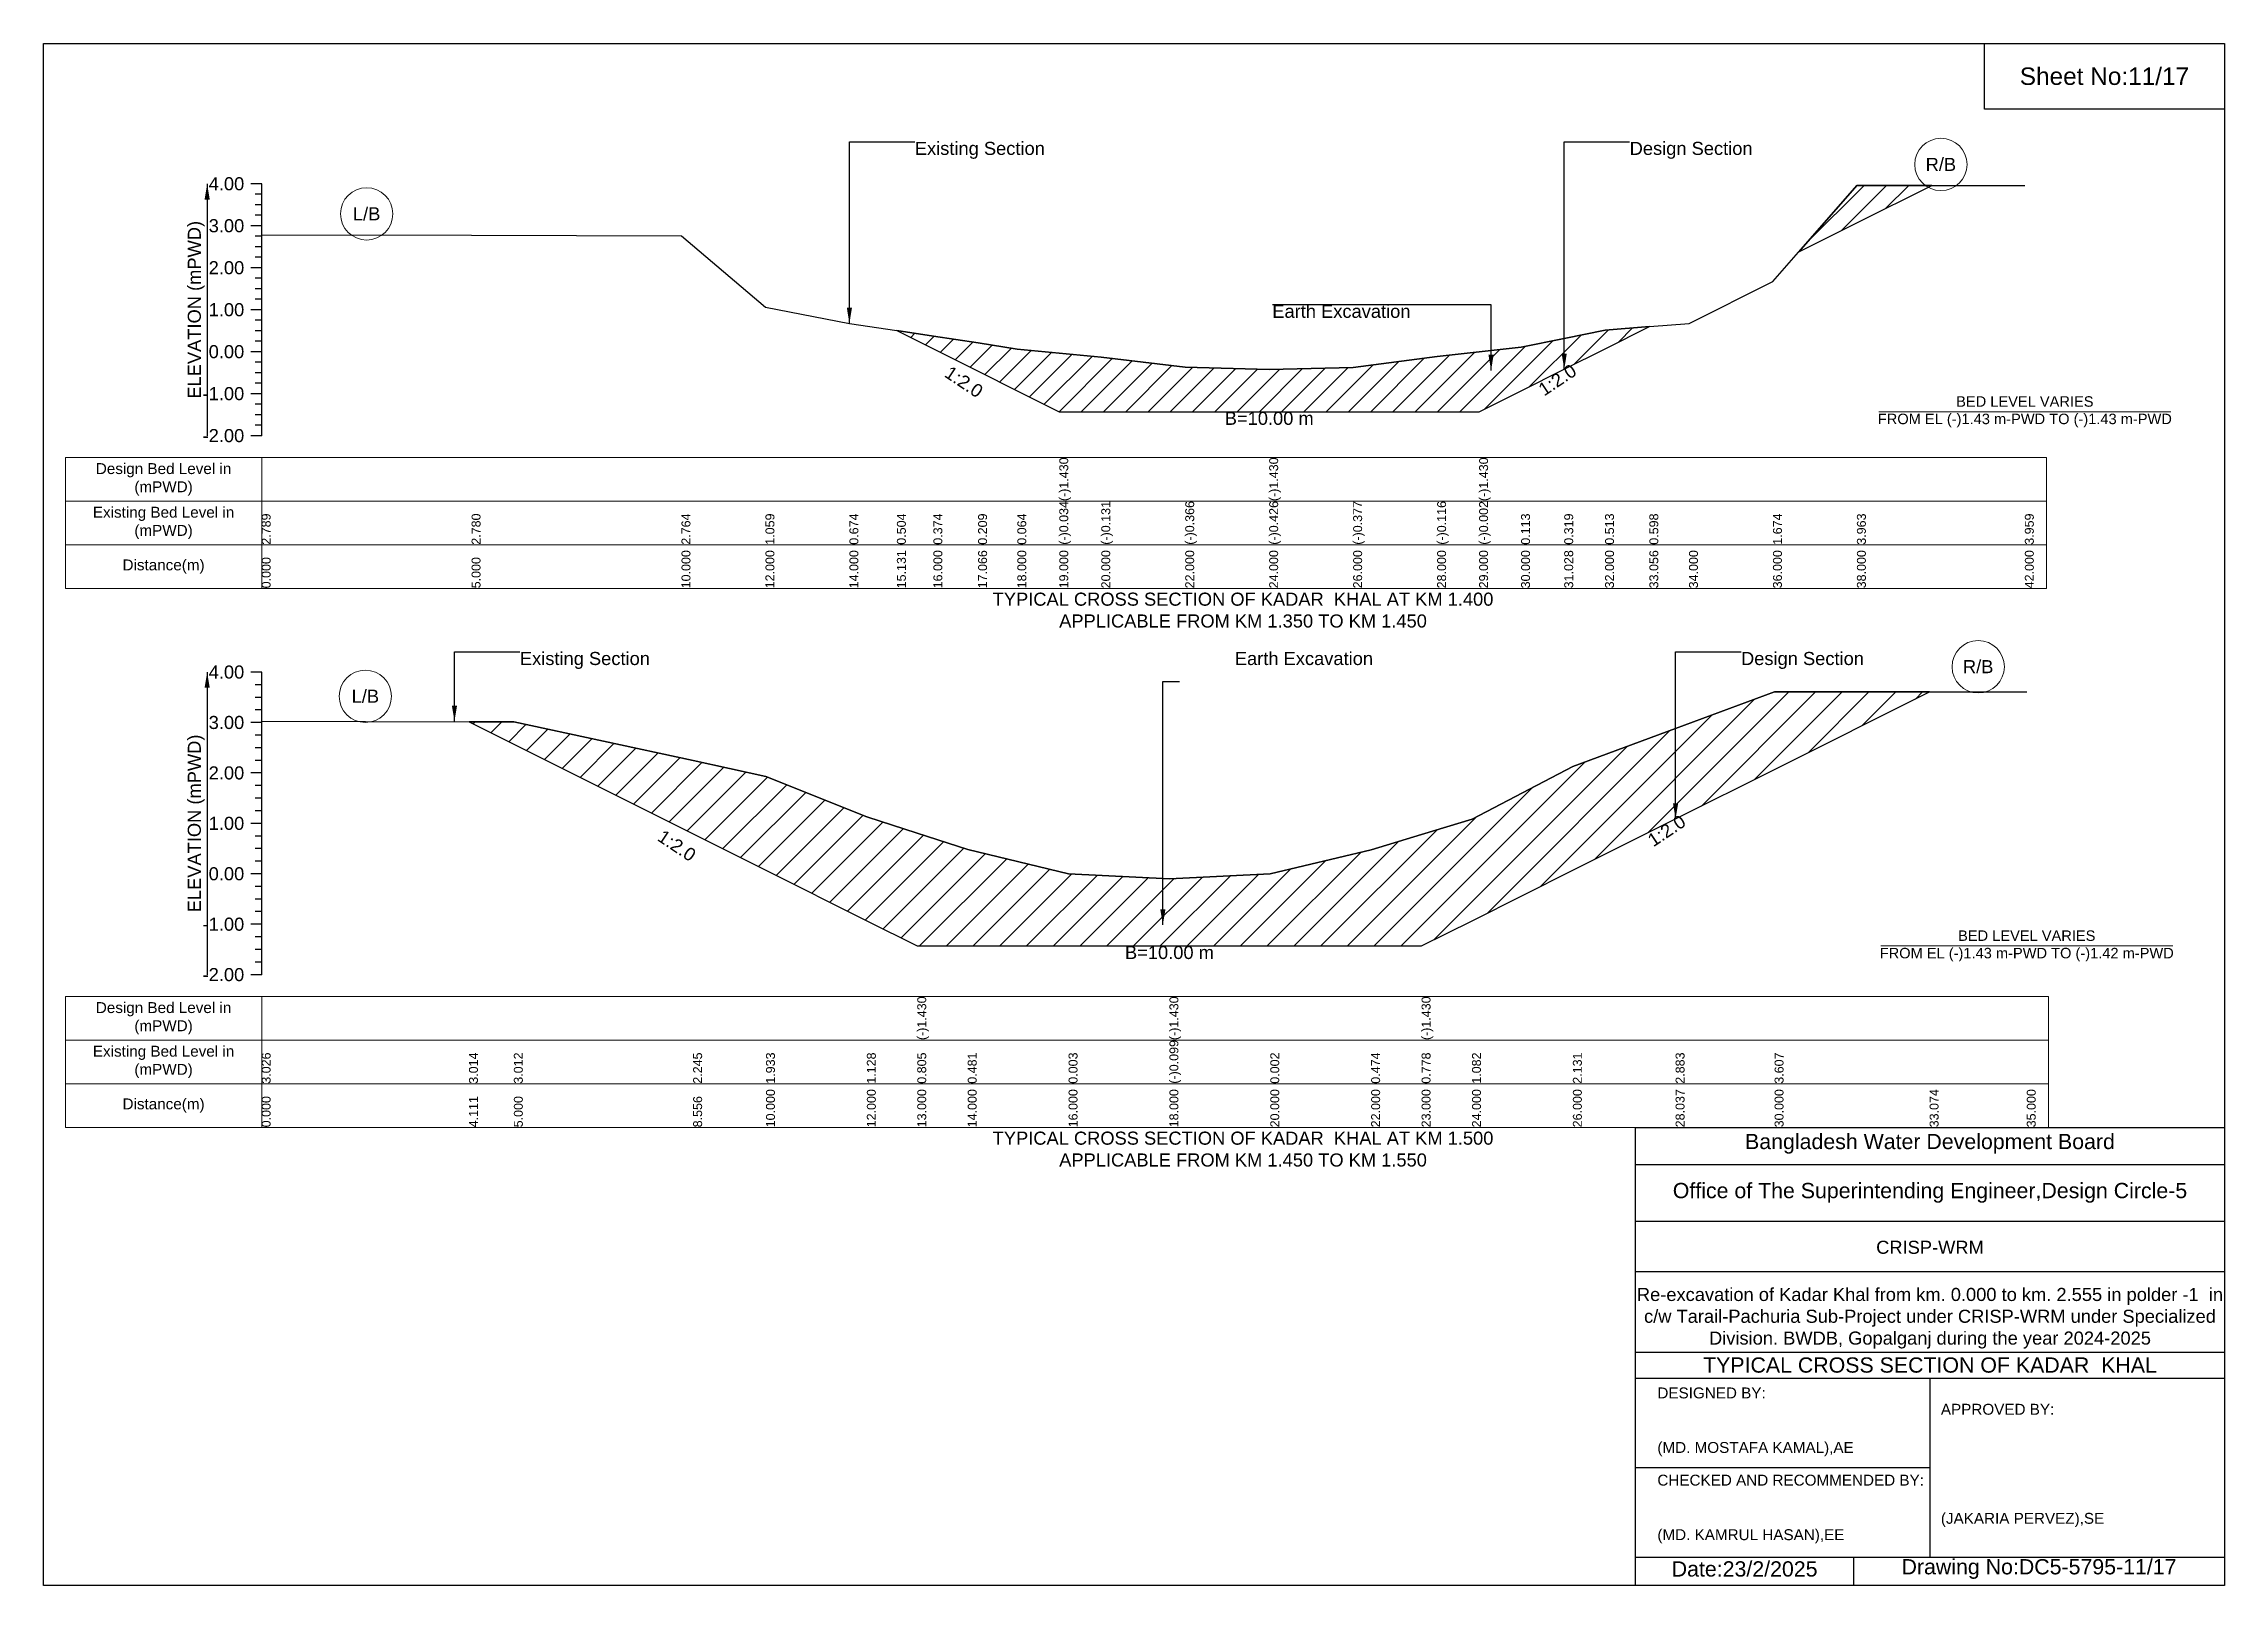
# Model space of a CAD drawing. Header units: inches. Extents: x 91000 to 278000, y -13885 to 0.
# Drawn here: x 200000 to 208000, y -5656 to 0 of the extents above; entities that cross this region are included whole.
import ezdxf

# ---------------------------------------------------------------- set-up
doc = ezdxf.new("R2010")
doc.units = ezdxf.units.IN
doc.header["$LTSCALE"] = 7
doc.header["$MEASUREMENT"] = 0
for name, color, linetype, lineweight in [('Cross section Data Border', 7, 'Continuous', 9), ('Cross Section Labels', 7, 'Continuous', 9), ('Existing_Bed_Level for Xsection', 7, 'Continuous', 25)]:
    doc.layers.add(name, color=color, linetype=linetype, lineweight=lineweight)
doc.styles.get("Standard").update_dxf_attribs({"font": 'arial.ttf'})
doc.dimstyles.get("Standard").update_dxf_attribs({"dimtxt": 0.18, "dimasz": 0.18, "dimexe": 0.18, "dimexo": 0.0625, "dimgap": 0.09, "dimtad": 0, "dimtih": 1, "dimtoh": 1, "dimdec": 4, "dimzin": 0, "dimdsep": 46, "dimtxsty": 'Standard', "dimcen": 0.09, "dimadec": 0, "dimazin": 0, "dimtfac": 1, "dimtdec": 4, "dimtofl": 0, "dimtmove": 0, "dimatfit": 3, "dimfxl": 1, "dimtolj": 1, "dimtzin": 0, "dimarcsym": 0})

msp = doc.modelspace()

# ---------------------------------------------------------------- texts
at = {"attachment_point": 5}
for s, insert, char_height in [('Sheet No:11/17', (207560, -120), 64), ('Bangladesh Water Development Board', (206920, -4036), 56), ('Office of The Superintending Engineer,Design Circle-5', (206920, -4216), 56)]:
    msp.add_mtext(s, dxfattribs=dict(at, insert=insert, char_height=char_height))
for s, insert, char_height, width, attachment_point in [('CRISP-WRM', (206920, -4416), 48, 2240, 5), ('Re-excavation of Kadar Khal from km. 0.000 to km. 2.555 in polder -1  in c/w Tarail-Pachuria Sub-Project under CRISP-WRM under Specialized Division. BWDB, Gopalganj during the year 2024-2025', (206920, -4676), 48, 2160, 5), ('TYPICAL CROSS SECTION OF KADAR  KHAL', (206920, -4848), 56, 2240, 5), ('DESIGNED BY:^J^J^J(MD. MOSTAFA KAMAL),AE', (205920, -5056), 40, 1120, 4), ('APPROVED BY:^J^J^J^J^J^J(JAKARIA PERVEZ),SE', (206960, -5216), 40, 1120, 4), ('CHECKED AND RECOMMENDED BY:^J^J^J(MD. KAMRUL HASAN),EE', (205920, -5376), 40, 1120, 4), ('Date:23/2/2025', (206240, -5596), 56, 1120, 5), ('Drawing No:DC5-5795-11/17', (207320, -5596), 56, 1760, 5)]:
    msp.add_mtext(s, dxfattribs=dict(insert=insert, char_height=char_height, width=width, attachment_point=attachment_point))
at = {"layer": 'Cross section Data Border', "char_height": 40, "width": 640, "attachment_point": 5}
for s, insert in [('Design Bed Level in (mPWD)', (200440, -1598.4)), ('Existing Bed Level in (mPWD)', (200440, -1758.4)), ('Distance(m)', (200440, -1918.4)), ('Design Bed Level in (mPWD)', (200440, -3575.7)), ('Existing Bed Level in (mPWD)', (200440, -3735.7)), ('Distance(m)', (200440, -3895.7))]:
    msp.add_mtext(s, dxfattribs=dict(at, insert=insert))
at = {"layer": 'Cross Section Labels'}
for s, insert, char_height, attachment_point in [('Existing Section', (203196, -360.4), 48, 1), ('Design Section', (205818.3, -360.4), 48, 1), ('R/B', (206960, -443.4), 48, 5), ('L/B', (201185, -624.6), 48, 5), ('Earth Excavation', (204507.4, -958), 48, 1), ('B=10.00 m', (204496, -1350.6), 48, 2), ('BED LEVEL VARIES ^JFROM EL (-)1.43 m-PWD TO (-)1.43 m-PWD', (207268, -1350.6), 38.4, 5), ('TYPICAL CROSS SECTION OF KADAR  KHAL AT KM 1.400^JAPPLICABLE FROM KM 1.350 TO KM 1.450', (204400, -2078.4), 48, 5), ('Existing Section', (201747.2, -2231.7), 48, 1), ('Earth Excavation', (204370, -2231.7), 48, 1), ('Design Section', (206226.8, -2231.7), 48, 1), ('R/B', (207096.8, -2285.9), 48, 5), ('L/B', (201180.3, -2394.4), 48, 5), ('BED LEVEL VARIES ^JFROM EL (-)1.43 m-PWD TO (-)1.42 m-PWD', (207275, -3310.2), 38.4, 5), ('B=10.00 m', (204130, -3310.2), 48, 2), ('TYPICAL CROSS SECTION OF KADAR  KHAL AT KM 1.500^JAPPLICABLE FROM KM 1.450 TO KM 1.550', (204400, -4055.7), 48, 5)]:
    msp.add_mtext(s, dxfattribs=dict(at, insert=insert, char_height=char_height, attachment_point=attachment_point))
at = {"layer": 'Cross Section Labels', "char_height": 48, "attachment_point": 2}
for insert, rotation in [((203389.6, -1220.9), 326.30993), ((205539.8, -1213.7), 33.69007), ((205940.6, -2867.4), 33.69007), ((202336.5, -2922.2), 326.30993)]:
    msp.add_mtext('1:2.0', dxfattribs=dict(at, insert=insert, rotation=rotation))
at = {"layer": 'Existing_Bed_Level for Xsection', "char_height": 48, "attachment_point": 6}
for s, insert in [('4.00', (200736, -514.4)), ('3.00', (200736, -668.4)), ('2.00', (200736, -822.4)), ('1.00', (200736, -976.4)), ('0.00', (200736, -1130.4)), ('-1.00', (200736, -1284.4)), ('-2.00', (200736, -1438.4)), ('4.00', (200736, -2305.7)), ('3.00', (200736, -2490.7)), ('2.00', (200736, -2675.7)), ('1.00', (200736, -2860.7)), ('0.00', (200736, -3045.7)), ('-1.00', (200736, -3230.7)), ('-2.00', (200736, -3415.7))]:
    msp.add_mtext(s, dxfattribs=dict(at, insert=insert))
at = {"layer": 'Existing_Bed_Level for Xsection', "rotation": 90}
for s, insert, char_height, attachment_point in [('ELEVATION (mPWD)', (200560, -976.4), 48, 5), ('(-)1.430', (203726, -1678.4), 32.8, 1), ('(-)1.430', (204496, -1678.4), 32.8, 1), ('(-)1.430', (205266, -1678.4), 32.8, 1), ('(-)0.034', (203726, -1838.4), 32.8, 1), ('(-)0.366', (204188, -1838.4), 32.8, 1), ('(-)0.426', (204496, -1838.4), 32.8, 1), ('(-)0.116', (205112, -1838.4), 32.8, 1), ('2.789', (200800, -1838.4), 32.8, 1), ('2.780', (201570, -1838.4), 32.8, 1), ('2.764', (202340, -1838.4), 32.8, 1), ('1.059', (202648, -1838.4), 32.8, 1), ('0.674', (202956, -1838.4), 32.8, 1), ('0.504', (203130.2, -1838.4), 32.8, 1), ('0.374', (203264, -1838.4), 32.8, 1), ('0.209', (203428.1, -1838.4), 32.8, 1), ('0.064', (203572, -1838.4), 32.8, 1), ('(-)0.131', (203880, -1838.4), 32.8, 1), ('(-)0.377', (204804, -1838.4), 32.8, 1), ('(-)0.002', (205266, -1838.4), 32.8, 1), ('0.113', (205420, -1838.4), 32.8, 1), ('0.319', (205578.3, -1838.4), 32.8, 1), ('0.513', (205728, -1838.4), 32.8, 1), ('0.598', (205890.6, -1838.4), 32.8, 1), ('1.674', (206344, -1838.4), 32.8, 1), ('3.963', (206652, -1838.4), 32.8, 1), ('3.959', (207268, -1838.4), 32.8, 1), ('0.000', (200800, -1998.4), 32.8, 1), ('5.000', (201570, -1998.4), 32.8, 1), ('10.000', (202340, -1998.4), 32.8, 1), ('12.000', (202648, -1998.4), 32.8, 1), ('14.000', (202956, -1998.4), 32.8, 1), ('15.131', (203130.2, -1998.4), 32.8, 1), ('16.000', (203264, -1998.4), 32.8, 1), ('17.066', (203428.1, -1998.4), 32.8, 1), ('18.000', (203572, -1998.4), 32.8, 1), ('19.000', (203726, -1998.4), 32.8, 1), ('20.000', (203880, -1998.4), 32.8, 1), ('22.000', (204188, -1998.4), 32.8, 1), ('24.000', (204496, -1998.4), 32.8, 1), ('26.000', (204804, -1998.4), 32.8, 1), ('28.000', (205112, -1998.4), 32.8, 1), ('29.000', (205266, -1998.4), 32.8, 1), ('30.000', (205420, -1998.4), 32.8, 1), ('31.028', (205578.3, -1998.4), 32.8, 1), ('32.000', (205728, -1998.4), 32.8, 1), ('33.056', (205890.6, -1998.4), 32.8, 1), ('34.000', (206036, -1998.4), 32.8, 1), ('36.000', (206344, -1998.4), 32.8, 1), ('38.000', (206652, -1998.4), 32.8, 1), ('42.000', (207268, -1998.4), 32.8, 1), ('ELEVATION (mPWD)', (200560, -2860.7), 48, 5), ('(-)1.430', (203205, -3655.7), 32.8, 1), ('(-)1.430', (204130, -3655.7), 32.8, 1), ('(-)1.430', (205055, -3655.7), 32.8, 1), ('(-)0.099', (204130, -3815.7), 32.8, 1), ('3.026', (200800, -3815.7), 32.8, 1), ('3.014', (201560.5, -3815.7), 32.8, 1), ('3.012', (201725, -3815.7), 32.8, 1), ('2.245', (202382.8, -3815.7), 32.8, 1), ('1.933', (202650, -3815.7), 32.8, 1), ('1.128', (203020, -3815.7), 32.8, 1), ('0.805', (203205, -3815.7), 32.8, 1), ('0.481', (203390, -3815.7), 32.8, 1), ('0.003', (203760, -3815.7), 32.8, 1), ('0.002', (204500, -3815.7), 32.8, 1), ('0.474', (204870, -3815.7), 32.8, 1), ('0.778', (205055, -3815.7), 32.8, 1), ('1.082', (205240, -3815.7), 32.8, 1), ('2.131', (205610, -3815.7), 32.8, 1), ('2.883', (205986.8, -3815.7), 32.8, 1), ('3.607', (206350, -3815.7), 32.8, 1), ('10.000', (202650, -3975.7), 32.8, 1), ('12.000', (203020, -3975.7), 32.8, 1), ('13.000', (203205, -3975.7), 32.8, 1), ('14.000', (203390, -3975.7), 32.8, 1), ('16.000', (203760, -3975.7), 32.8, 1), ('18.000', (204130, -3975.7), 32.8, 1), ('20.000', (204500, -3975.7), 32.8, 1), ('22.000', (204870, -3975.7), 32.8, 1), ('23.000', (205055, -3975.7), 32.8, 1), ('24.000', (205240, -3975.7), 32.8, 1), ('26.000', (205610, -3975.7), 32.8, 1), ('28.037', (205986.8, -3975.7), 32.8, 1), ('30.000', (206350, -3975.7), 32.8, 1), ('33.074', (206918.7, -3975.7), 32.8, 1), ('35.000', (207275, -3975.7), 32.8, 1), ('0.000', (200800, -3975.7), 32.8, 1), ('4.111', (201560.5, -3975.7), 32.8, 1), ('5.000', (201725, -3975.7), 32.8, 1), ('8.556', (202382.8, -3975.7), 32.8, 1)]:
    msp.add_mtext(s, dxfattribs=dict(at, insert=insert, char_height=char_height, attachment_point=attachment_point))

# ---------------------------------------------------------------- hatches: boundary and pattern name
at = {"layer": 'Existing_Bed_Level for Xsection'}
h = msp.add_hatch(dxfattribs=at)
h.set_pattern_fill('ANSI31', color=256, scale=462, style=0)
h.paths.add_polyline_path([(206438.6, -764.3), (206652, -657.6), (206926.5, -520.4), (206652, -520.1)])
h = msp.add_hatch(dxfattribs=at)
h.set_pattern_fill('ANSI31', color=256, scale=462, style=0)
h.paths.add_polyline_path([(203130.2, -1052.7), (203264, -1119.6), (203428.1, -1201.7), (203572, -1273.6), (203726, -1350.6), (203880, -1350.6), (204188, -1350.6), (204496, -1350.6), (204804, -1350.6), (205112, -1350.6), (205266, -1350.6), (205420, -1273.6), (205578.3, -1194.5), (205728, -1119.6), (205890.6, -1038.3), (205728, -1051.4), (205578.3, -1081.3), (205420, -1113), (205266, -1130.6), (205112, -1148.3), (204804, -1188.5), (204496, -1196), (204188, -1186.8), (203880, -1150.6), (203726, -1135.6), (203572, -1120.5), (203428.1, -1098.2), (203264, -1072.8)])
h = msp.add_hatch(dxfattribs=at)
h.set_pattern_fill('ANSI31', color=256, scale=555, style=0)
h.paths.add_polyline_path([(201560.5, -2488), (201725, -2570.2), (202382.8, -2899.1), (202650, -3032.7), (203020, -3217.7), (203205, -3310.2), (203390, -3310.2), (203760, -3310.2), (204130, -3310.2), (204500, -3310.2), (204870, -3310.2), (205055, -3310.2), (205240, -3217.7), (205610, -3032.7), (205986.8, -2844.3), (206350, -2662.7), (206918.7, -2378.4), (206350, -2378.4), (205986.8, -2512.4), (205610, -2651.4), (205240, -2845.5), (205055, -2901.8), (204870, -2958), (204500, -3045.3), (204130, -3064), (203760, -3045.1), (203390, -2956.7), (203205, -2896.9), (203020, -2837), (202650, -2688.1), (202382.8, -2630.4), (201725, -2488.5)])

# ---------------------------------------------------------------- linework, layer by layer
for points in [[(200000, 0), (208000, 0), (208000, -5656), (200000, -5656)], [(207120, 0), (208000, 0), (208000, -240), (207120, -240)]]:
    msp.add_lwpolyline(points, close=True)
for points in [[(205840, -5656), (205840, -3976), (208000, -3976)], [(205840, -4112), (208000, -4112)], [(205840, -4320), (208000, -4320)], [(205840, -4504), (208000, -4504)], [(205840, -4800), (208000, -4800)], [(205840, -4896), (208000, -4896)], [(206920, -4896), (206920, -5552)], [(205840, -5224), (206920, -5224)], [(205840, -5552), (208000, -5552)], [(206640, -5552), (206640, -5656)]]:
    msp.add_lwpolyline(points)
at = {"layer": 'Cross section Data Border'}
for points in [[(200080, -1518.4), (207348, -1518.4), (207348, -1998.4), (200080, -1998.4)], [(200080, -3495.7), (207355, -3495.7), (207355, -3975.7), (200080, -3975.7)]]:
    msp.add_lwpolyline(points, close=True, dxfattribs=at)
for points in [[(200800, -1518.4), (200800, -1998.4)], [(200080, -1678.4), (207348, -1678.4)], [(200080, -1838.4), (207348, -1838.4)], [(200800, -3495.7), (200800, -3975.7)], [(200080, -3655.7), (207355, -3655.7)], [(200080, -3815.7), (207355, -3815.7)]]:
    msp.add_lwpolyline(points, dxfattribs=at)
at = {"layer": 'Cross Section Labels'}
for points in [[(206732.2, -1350.6), (207803.8, -1350.6)], [(206739.2, -3310.2), (207810.8, -3310.2)]]:
    msp.add_lwpolyline(points, dxfattribs=at)
for centre in [(206960, -443.4), (201185, -624.6), (207096.8, -2285.9), (201180.3, -2394.4)]:
    msp.add_circle(centre, 96, dxfattribs=at)
at = {"layer": 'Existing_Bed_Level for Xsection'}
for points in [[(200800, -514.4), (200760, -514.4)], [(200800, -552.9), (200776, -552.9)], [(200800, -1438.4), (200800, -1284.4), (200800, -1130.4), (200800, -976.4), (200800, -822.4), (200800, -668.4), (200800, -514.4)], [(200800, -700.9), (201570, -702.3), (202340, -704.7), (202648, -967.3), (202956, -1026.6), (203130.2, -1052.7), (203264, -1072.8), (203428.1, -1098.2), (203572, -1120.5), (203726, -1135.6), (203726, -1135.6), (203880, -1150.6), (204188, -1186.8), (204496, -1196), (204496, -1196), (204804, -1188.5), (205112, -1148.3), (205266, -1130.6), (205266, -1130.6), (205420, -1113), (205578.3, -1081.3), (205728, -1051.4), (205890.6, -1038.3), (206036, -1026.6), (206344, -872.6), (206652, -520.1), (207268, -520.7)], [(200800, -591.4), (200776, -591.4)], [(200800, -629.9), (200776, -629.9)], [(200800, -668.4), (200760, -668.4)], [(200800, -706.9), (200776, -706.9)], [(200800, -745.4), (200776, -745.4)], [(200800, -783.9), (200776, -783.9)], [(200800, -822.4), (200760, -822.4)], [(200800, -860.9), (200776, -860.9)], [(200800, -899.4), (200776, -899.4)], [(200800, -937.9), (200776, -937.9)], [(200800, -976.4), (200760, -976.4)], [(200800, -1014.9), (200776, -1014.9)], [(200800, -1053.4), (200776, -1053.4)], [(200800, -1091.9), (200776, -1091.9)], [(200800, -1130.4), (200760, -1130.4)], [(200800, -1168.9), (200776, -1168.9)], [(200800, -1207.4), (200776, -1207.4)], [(200800, -1245.9), (200776, -1245.9)], [(200800, -1284.4), (200760, -1284.4)], [(200800, -1322.9), (200776, -1322.9)], [(200800, -1438.4), (200760, -1438.4)], [(200800, -1361.4), (200776, -1361.4)], [(200800, -1399.9), (200776, -1399.9)], [(200800, -2305.7), (200760, -2305.7)], [(200800, -3415.7), (200800, -3230.7), (200800, -3045.7), (200800, -2860.7), (200800, -2675.7), (200800, -2490.7), (200800, -2305.7)], [(200800, -2351.9), (200776, -2351.9)], [(200800, -2398.2), (200776, -2398.2)], [(200800, -2485.9), (201560.5, -2488), (201725, -2488.5), (202382.8, -2630.4), (202650, -2688.1), (203020, -2837), (203205, -2896.9), (203205, -2896.9), (203390, -2956.7), (203760, -3045.1), (204130, -3064), (204130, -3064), (204500, -3045.3), (204870, -2958), (205055, -2901.8), (205055, -2901.8), (205240, -2845.5), (205610, -2651.4), (205986.8, -2512.4), (206350, -2378.4), (206918.7, -2378.4), (207275, -2378.4)], [(200800, -2444.4), (200776, -2444.4)], [(200800, -2490.7), (200760, -2490.7)], [(200800, -2536.9), (200776, -2536.9)], [(200800, -2583.2), (200776, -2583.2)], [(200800, -2629.4), (200776, -2629.4)], [(200800, -2675.7), (200760, -2675.7)], [(200800, -2721.9), (200776, -2721.9)], [(200800, -2768.2), (200776, -2768.2)], [(200800, -2860.7), (200760, -2860.7)], [(200800, -2814.4), (200776, -2814.4)], [(200800, -2906.9), (200776, -2906.9)], [(200800, -2953.2), (200776, -2953.2)], [(200800, -2999.4), (200776, -2999.4)], [(200800, -3045.7), (200760, -3045.7)], [(200800, -3091.9), (200776, -3091.9)], [(200800, -3138.2), (200776, -3138.2)], [(200800, -3184.4), (200776, -3184.4)], [(200800, -3230.7), (200760, -3230.7)], [(200800, -3276.9), (200776, -3276.9)], [(200800, -3323.2), (200776, -3323.2)], [(200800, -3415.7), (200760, -3415.7)], [(200800, -3369.4), (200776, -3369.4)]]:
    msp.add_lwpolyline(points, dxfattribs=at)
for points in [[(206438.6, -764.3), (206652, -657.6), (206926.5, -520.4), (206652, -520.1)], [(203130.2, -1052.7), (203130.2, -1052.7), (203264, -1119.6), (203428.1, -1201.7), (203572, -1273.6), (203726, -1350.6), (203726, -1350.6), (203880, -1350.6), (204188, -1350.6), (204496, -1350.6), (204496, -1350.6), (204804, -1350.6), (205112, -1350.6), (205266, -1350.6), (205266, -1350.6), (205420, -1273.6), (205578.3, -1194.5), (205728, -1119.6), (205890.6, -1038.3), (205890.6, -1038.3), (205890.6, -1038.3), (205728, -1051.4), (205578.3, -1081.3), (205420, -1113), (205266, -1130.6), (205266, -1130.6), (205112, -1148.3), (204804, -1188.5), (204496, -1196), (204496, -1196), (204188, -1186.8), (203880, -1150.6), (203726, -1135.6), (203726, -1135.6), (203572, -1120.5), (203428.1, -1098.2), (203264, -1072.8), (203130.2, -1052.7)], [(201560.5, -2488), (201725, -2570.2), (202382.8, -2899.1), (202650, -3032.7), (203020, -3217.7), (203205, -3310.2), (203205, -3310.2), (203390, -3310.2), (203760, -3310.2), (204130, -3310.2), (204130, -3310.2), (204500, -3310.2), (204870, -3310.2), (205055, -3310.2), (205055, -3310.2), (205240, -3217.7), (205610, -3032.7), (205986.8, -2844.3), (206350, -2662.7), (206918.7, -2378.4), (206918.7, -2378.4), (206918.7, -2378.4), (206350, -2378.4), (205986.8, -2512.4), (205610, -2651.4), (205240, -2845.5), (205055, -2901.8), (205055, -2901.8), (204870, -2958), (204500, -3045.3), (204130, -3064), (204130, -3064), (203760, -3045.1), (203390, -2956.7), (203205, -2896.9), (203205, -2896.9), (203020, -2837), (202650, -2688.1), (202382.8, -2630.4), (201725, -2488.5)]]:
    msp.add_lwpolyline(points, close=True, dxfattribs=at)

msp.set_redraw_order([(e.dxf.handle, doc.entitydb.next_handle()) for e in msp.query("TEXT MTEXT ATTDEF DIMENSION ARC_DIMENSION")])  # texts and dimensions are drawn at this point

# ---------------------------------------------------------------- leaders
at = {"layer": 'Cross Section Labels', "annotation_type": 0, "has_hookline": 1}
for points, hookline_direction, text_width in [([(202956, -1026.6), (202956, -360.4), (203195.9, -360.4)], 0, 467.2), ([(205578.3, -1194.5), (205578.3, -360.4), (205818.2, -360.4)], 0, 441.2), ([(205309.9, -1199.2), (205309.9, -958), (204507.5, -958)], 1, 497), ([(201507.2, -2485.9), (201507.2, -2231.7), (201747.1, -2231.7)], 0, 467.2), ([(205986.8, -2844.3), (205986.8, -2231.7), (206226.8, -2231.7)], 0, 441.2), ([(204105.9, -3233.3), (204105.9, -2340.2), (204166.7, -2340.2)], 0, 497)]:
    msp.add_leader(points, dimstyle='Standard', override={"dimasz": 57.6}, dxfattribs=dict(at, hookline_direction=hookline_direction, text_width=text_width))
at = {"layer": 'Existing_Bed_Level for Xsection'}
for points in [[(200600, -514.4), (200600, -1438.4)], [(200600, -2305.7), (200600, -3415.7)]]:
    msp.add_leader(points, dimstyle='Standard', override={"dimasz": 57.6}, dxfattribs=at)

doc.saveas('drawing.dxf')
